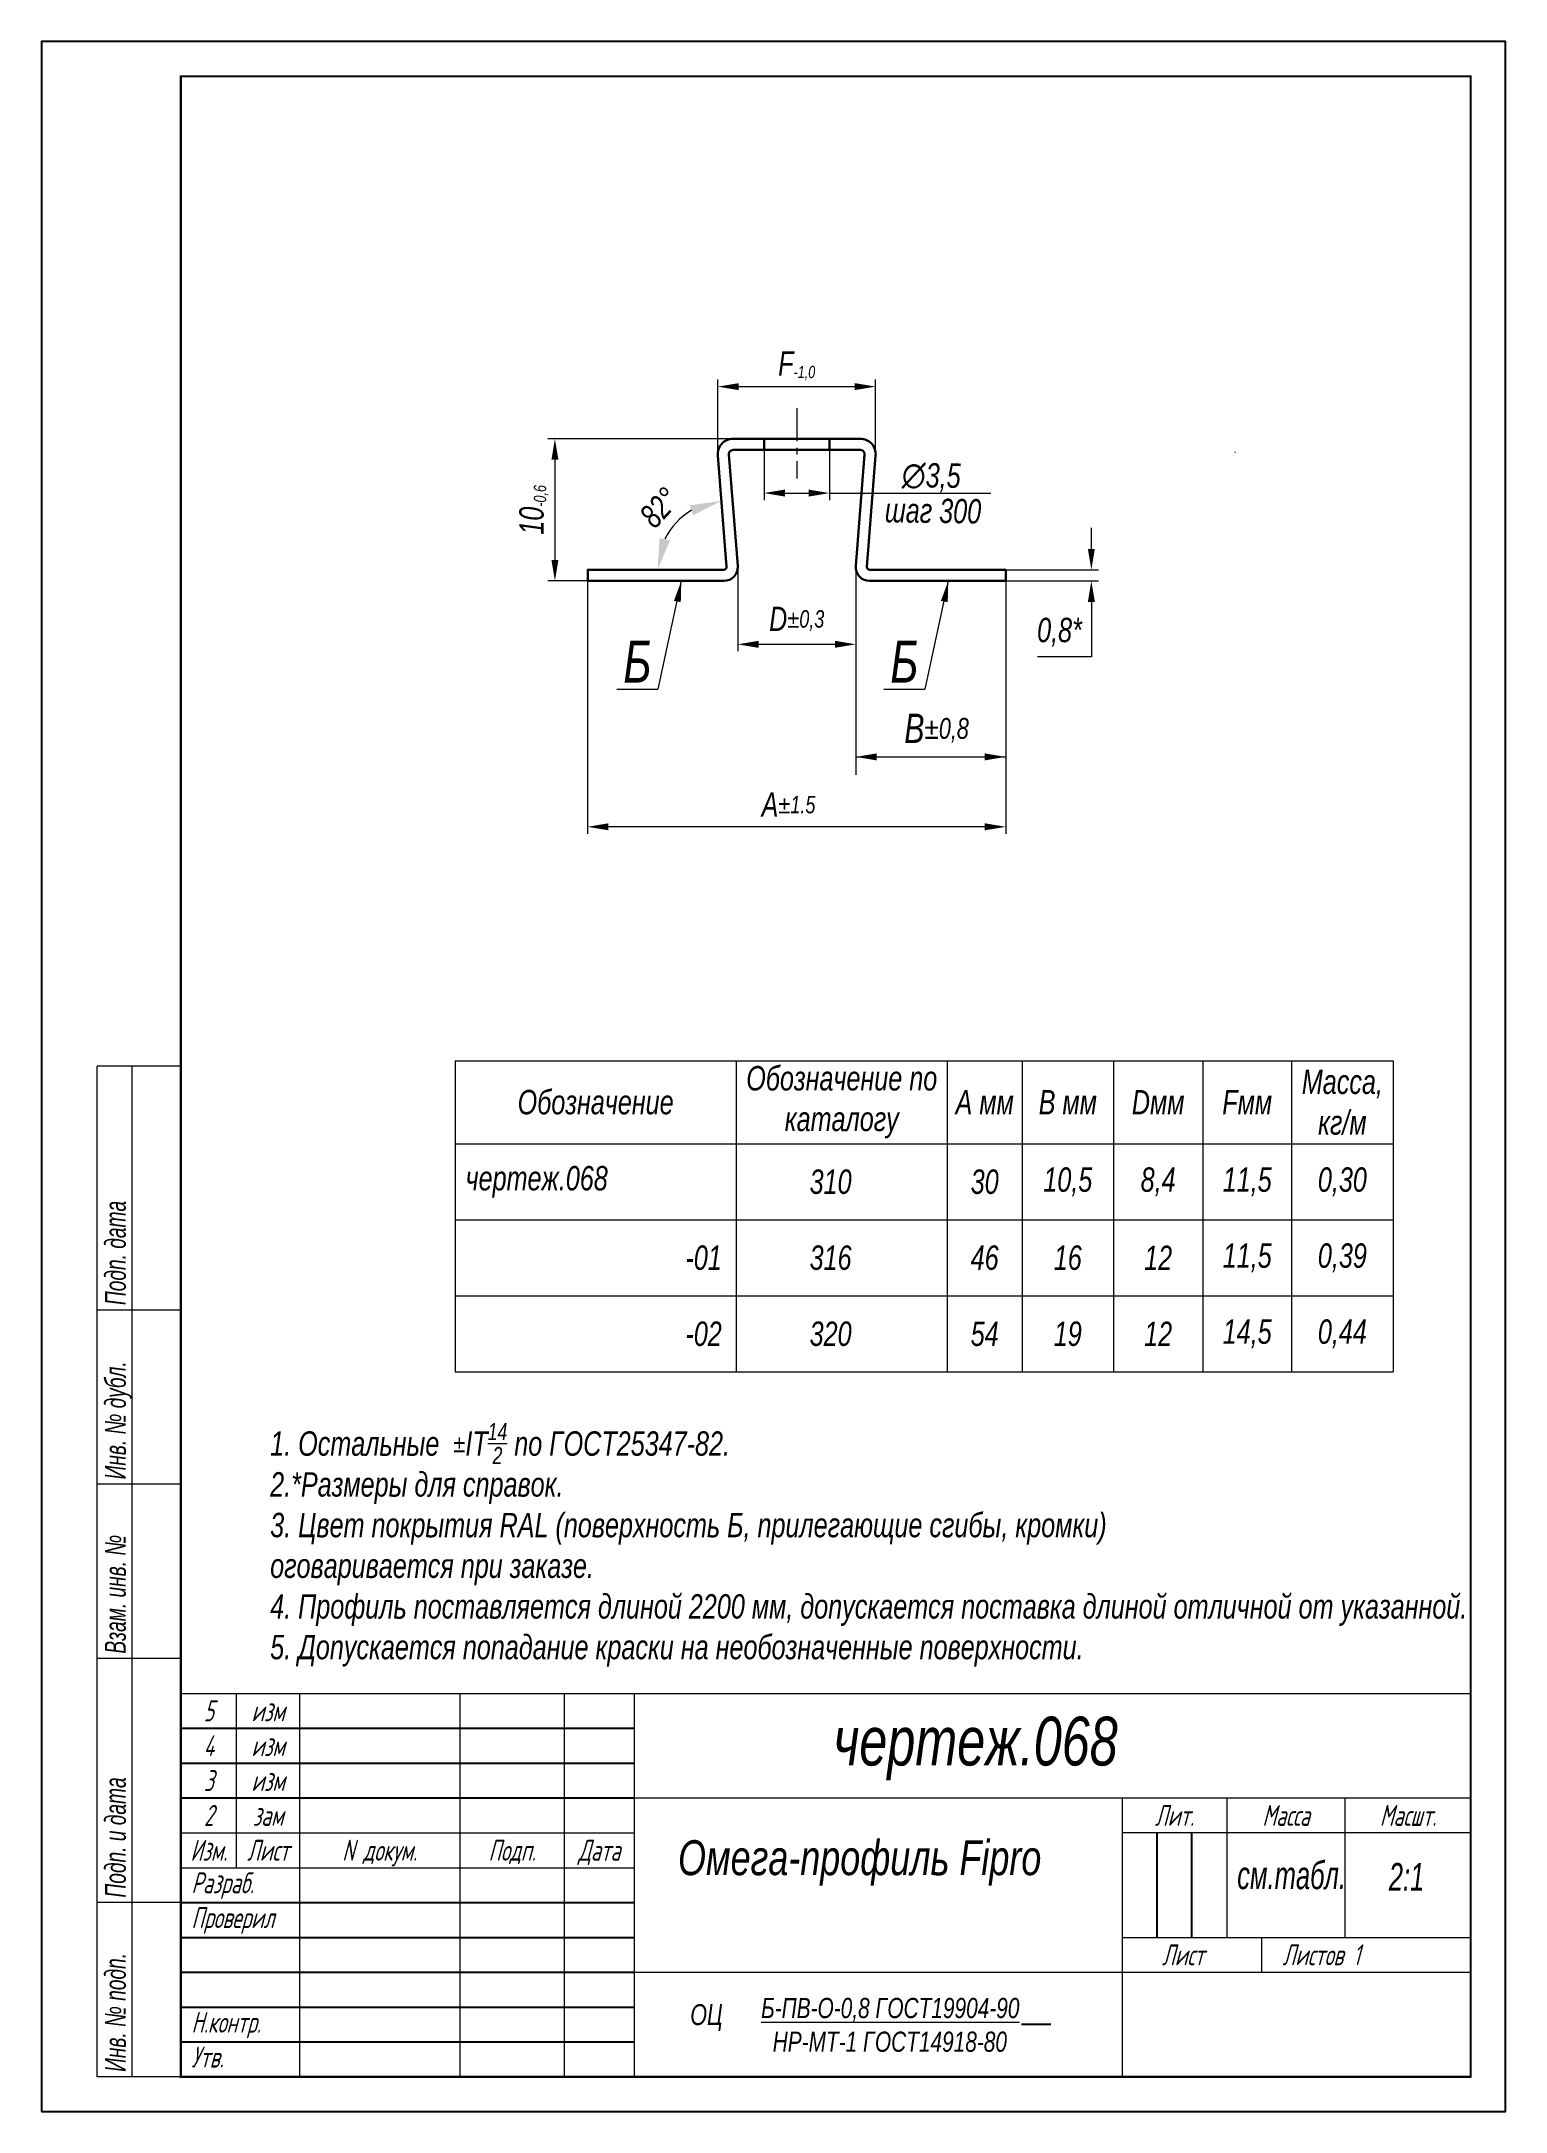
# Model space of a CAD drawing. Header units: millimetres. Extents: x 14 to 39434, y 5 to 92297.
# Drawn here: x 39224.4 to 39434.4, y 92000.4 to 92297.4 of the extents above; entities that cross this region are included whole.
import ezdxf
from ezdxf.enums import TextEntityAlignment as Align

# ---------------------------------------------------------------- set-up
doc = ezdxf.new("R2010")
doc.units = ezdxf.units.MM
doc.linetypes.add('LT_03', pattern=[25.4, 12.7, -6.35, 0, -6.35])
doc.linetypes.add('LT_04', pattern=[50.8, 31.75, -6.35, 6.35, -6.35])
doc.layers.get('0').update_dxf_attribs({"lineweight": 18})
for name, color, linetype, lineweight in [('Layer_02', 10, 'Continuous', 30), ('Layer_03', 130, 'LT_03', 13), ('Layer_04', 110, 'Continuous', 13)]:
    doc.layers.add(name, color=color, linetype=linetype, lineweight=lineweight)
for name, color, linetype in [('Layer_05', 7, 'Continuous'), ('Layer_06', 7, 'Continuous'), ('Layer_07', 7, 'Continuous')]:
    doc.layers.add(name, color=color, linetype=linetype)
doc.styles.add('Style_01', font='ARIALNI.TTF', dxfattribs={"width": 0.9})
doc.styles.add('Style_02', font='ARIALNI.TTF', dxfattribs={"width": 0.8})
doc.styles.add('Style_03', font='ARIALNI.TTF', dxfattribs={"width": 0.9, "height": 3.5})
doc.styles.add('Style_04', font='ARIALNI.TTF', dxfattribs={"width": 0.9, "height": 6})
doc.styles.add('Style_05', font='isocpeur.ttf')
doc.dimstyles.new('DimStyle_01', dxfattribs={"dimtxt": 6, "dimasz": 5.5, "dimexe": 1, "dimexo": 0.625, "dimgap": 1.4, "dimtad": 1, "dimdec": 0, "dimtxsty": 'Style_04', "dimcen": 0.1, "dimclrd": 256, "dimclre": 256, "dimclrt": 256, "dimazin": 3, "dimtfac": 1, "dimtdec": 0, "dimtmove": 0, "dimatfit": 3, "dimlwd": 13, "dimlwe": 13})
doc.dimstyles.new('DimStyle_02', dxfattribs={"dimscale": 0, "dimtxt": 3.5, "dimasz": 3, "dimexe": 1, "dimexo": 0.020833, "dimgap": 1, "dimtad": 1, "dimdec": 0, "dimtxsty": 'Style_03', "dimcen": 0.03, "dimclrd": 256, "dimclre": 256, "dimclrt": 256, "dimazin": 3, "dimtfac": 1, "dimtdec": 0, "dimtmove": 0, "dimatfit": 3, "dimlwd": 13, "dimlwe": 13})

msp = doc.modelspace()

# ---------------------------------------------------------------- texts
at = {"ltscale": 5, "style": 'Style_02', "width": 0.8}
for s, p in [('Подп. дата', (39237.4, 92116.07)), ('Инв. № дубл.', (39237.4, 92091.07)), ('Взам. инв. №', (39237.4, 92066.07)), ('Подп. и дата', (39237.4, 92031.07)), ('Инв. № подп.', (39237.4, 92006.07))]:
    msp.add_text(s, height=3, rotation=90, dxfattribs=at).set_placement(p, align=Align.BOTTOM_LEFT)
at = {"style": 'Style_05', "oblique": 15, "width": 0.66666}
for s, p in [('5', (39248.4, 92057.86)), ('изм', (39256.9, 92057.86)), ('4', (39248.4, 92052.86)), ('изм', (39256.9, 92052.86)), ('3', (39248.4, 92047.86)), ('изм', (39256.9, 92047.86)), ('2', (39248.4, 92042.86)), ('зам', (39256.9, 92042.86)), ('Лит.', (39386.9, 92042.86)), ('Масса', (39402.9, 92042.86)), ('Масшт.', (39420.4, 92042.86)), ('Изм.', (39248.4, 92037.86)), ('Лист', (39256.9, 92037.86)), ('N докум.', (39272.9, 92037.86)), ('Подп.', (39291.9, 92037.86)), ('Дата', (39304.4, 92037.86))]:
    msp.add_text(s, height=3, dxfattribs=at).set_placement(p, align=Align.MIDDLE_CENTER)
at = {"color": 7, "style": 'Style_03', "width": 0.9}
for s, height, p in [('чертеж.068', 7, (39337.98, 92050.02)), ('  Омега-профиль Fipro ', 5, (39312.84, 92034.29)), ('ОЦ', 3, (39317.46, 92012.78))]:
    msp.add_text(s, height=height, dxfattribs=at).set_placement(p)
at = {"style": 'Style_05', "oblique": 15, "width": 0.66666}
for s, p in [('Разраб.', (39245.91, 92031.69)), ('Проверил', (39245.91, 92026.69)), ('Н.контр.', (39245.91, 92011.69)), ('Утв.', (39245.91, 92006.69))]:
    msp.add_text(s, height=3, dxfattribs=at).set_placement(p)
at = {"lineweight": 0, "style": 'Style_01', "width": 0.8}
msp.add_text('см.табл.', height=4, dxfattribs=at).set_placement((39395.91, 92032.28))
msp.add_text('2:1', height=4, dxfattribs=at).set_placement((39417.65, 92034.04), align=Align.MIDDLE_LEFT)
at = {"style": 'Style_05', "oblique": 15, "width": 0.66666}
for s, p in [('Лист', (39385.12, 92022.85)), ('Листов', (39402.4, 92022.86)), ('1', (39412.52, 92022.86))]:
    msp.add_text(s, height=3, dxfattribs=at).set_placement(p, align=Align.MIDDLE_LEFT)
at = {"color": 7, "insert": (39251.19, 92099.15), "char_height": 3.5, "attachment_point": 1, "style": 'Style_03'}
msp.add_mtext_dynamic_manual_height_columns('\\A1;      1. Остальные  {\\H0.71429x;\\C256;%%P}IT{\\H0.7x;\\S14/2;} по ГОСТ25347-82.\\P      2.{\\C256;*}Размеры для справок.\\P      3. Цвет покрытия RAL (поверхность Б, прилегающие сгибы, кромки) \\P      оговаривается при заказе.\\P      4. Профиль поставляется длиной 2200 мм, допускается поставка длиной отличной от указанной.\\P{\\C256;      5. Допускается попадание краски на необозначенные поверхности.}', width=177.5144, gutter_width=70, heights=[39.38], dxfattribs=at)
at = {"color": 3, "ltscale": 2, "insert": (39324.3, 92016.68), "char_height": 2.9, "width": 59.7044, "attachment_point": 1, "style": 'Style_03'}
msp.add_mtext('{\\L\\C0;    Б-ПВ-О-0,8 ГОСТ19904-90\\P\\l      HP-MT-1 ГОСТ14918-80}', dxfattribs=at)
at = {"layer": 'Layer_04', "style": 'Style_04', "width": 0.9}
for p in [(39307.86, 92205.38), (39346.15, 92205.38)]:
    msp.add_text('Б', height=6, dxfattribs=at).set_placement(p)
at = {"layer": 'Layer_04', "char_height": 3.5, "attachment_point": 5, "rotation": 359.2159, "style": 'Style_03'}
for s, insert, width in [('\\A1;∅3,5', (39352.03, 92234.79), 18.2644), ('\\A1;шаг 300', (39352.28, 92230.01), 22.9032)]:
    msp.add_mtext(s, dxfattribs=dict(at, insert=insert, width=width))
at = {"layer": 'Layer_04', "insert": (39352.79, 92198.53), "char_height": 4.2, "width": 14.1614, "attachment_point": 5, "style": 'Style_03'}
msp.add_mtext('\\A1;В{\\H0.71429x;%%P0,8}', dxfattribs=at)

# ---------------------------------------------------------------- blocks, each defined once
blk = doc.blocks.new('A$C270D7DBD')
blk.add_line((12, 0), (0, 0))
blk = doc.blocks.new('*D1')
at = {"layer": 'Defpoints', "color": 0, "transparency": 16777216}
for p in [(39302.73, 92220.36), (39362.71, 92219.96), (39302.73, 92184.69)]:
    blk.add_point(p, dxfattribs=at)
at = {"layer": 'Layer_04', "lineweight": 13, "transparency": 16777216}
for p, q in [((39302.73, 92220.3), (39302.73, 92183.69)), ((39362.71, 92219.9), (39362.71, 92183.69)), ((39359.71, 92184.69), (39305.73, 92184.69))]:
    blk.add_line(p, q, dxfattribs=at)
at = {"layer": 'Layer_04', "transparency": 16777216}
for points in [[(39305.73, 92185.19), (39305.73, 92184.19), (39302.73, 92184.69)], [(39359.71, 92185.19), (39359.71, 92184.19), (39362.71, 92184.69)]]:
    blk.add_solid(points, dxfattribs=at)
at = {"layer": 'Layer_04', "transparency": 16777216, "insert": (39331.55, 92187.86), "char_height": 3.5, "attachment_point": 5, "style": 'Style_03'}
blk.add_mtext('\\A1;А{\\H0.71429x;%%P1.5}', dxfattribs=at)
blk = doc.blocks.new('*D2')
at = {"layer": 'Defpoints', "color": 0, "transparency": 16777216}
for p in [(39323.61, 92240.36), (39298.05, 92219.96), (39302.76, 92219.96)]:
    blk.add_point(p, dxfattribs=at)
at = {"layer": 'Layer_04', "lineweight": 13, "transparency": 16777216}
for p, q in [((39323.54, 92240.36), (39297.05, 92240.36)), ((39298.05, 92237.36), (39298.05, 92222.96)), ((39302.69, 92219.96), (39297.05, 92219.96))]:
    blk.add_line(p, q, dxfattribs=at)
at = {"layer": 'Layer_04', "transparency": 16777216}
for points in [[(39297.55, 92237.36), (39298.55, 92237.36), (39298.05, 92240.36)], [(39297.55, 92222.96), (39298.55, 92222.96), (39298.05, 92219.96)]]:
    blk.add_solid(points, dxfattribs=at)
at = {"layer": 'Layer_04', "transparency": 16777216, "insert": (39294.86, 92230.16), "char_height": 3.5, "width": 8.8251, "attachment_point": 5, "rotation": 90, "style": 'Style_03'}
blk.add_mtext('\\A1;10{\\H0.5x;\\S^ -0,6;}', dxfattribs=at)
blk = doc.blocks.new('*D4')
at = {"layer": 'Defpoints', "color": 0, "transparency": 16777216}
for p in [(39362.71, 92221.56), (39362.71, 92219.96), (39374.99, 92219.96)]:
    blk.add_point(p, dxfattribs=at)
at = {"layer": 'Layer_04', "lineweight": 13, "transparency": 16777216}
for p, q in [((39374.99, 92224.56), (39374.99, 92227.56)), ((39362.77, 92221.56), (39375.99, 92221.56)), ((39362.77, 92219.96), (39375.99, 92219.96)), ((39374.99, 92216.96), (39374.99, 92209.09)), ((39374.99, 92209.09), (39367.25, 92209.09))]:
    blk.add_line(p, q, dxfattribs=at)
at = {"layer": 'Layer_04', "transparency": 16777216}
for points in [[(39374.49, 92224.56), (39375.49, 92224.56), (39374.99, 92221.56)], [(39374.49, 92216.96), (39375.49, 92216.96), (39374.99, 92219.96)]]:
    blk.add_solid(points, dxfattribs=at)
at = {"layer": 'Layer_04', "transparency": 16777216, "insert": (39370.42, 92212.6), "char_height": 3.5, "attachment_point": 5, "style": 'Style_03'}
blk.add_mtext('\\A1;0,8*', dxfattribs=at)
blk = doc.blocks.new('*D5')
at = {"layer": 'Defpoints', "color": 0, "transparency": 16777216}
for p in [(39324.27, 92222.12), (39341.2, 92222.12), (39341.2, 92210.87)]:
    blk.add_point(p, dxfattribs=at)
at = {"layer": 'Layer_04', "lineweight": 13, "transparency": 16777216}
for p, q in [((39324.27, 92222.05), (39324.27, 92209.87)), ((39341.2, 92222.05), (39341.2, 92209.87)), ((39327.27, 92210.87), (39338.2, 92210.87))]:
    blk.add_line(p, q, dxfattribs=at)
at = {"layer": 'Layer_04', "transparency": 16777216}
for points in [[(39327.27, 92211.37), (39327.27, 92210.37), (39324.27, 92210.87)], [(39338.2, 92211.37), (39338.2, 92210.37), (39341.2, 92210.87)]]:
    blk.add_solid(points, dxfattribs=at)
at = {"layer": 'Layer_04', "transparency": 16777216, "insert": (39332.73, 92214.28), "char_height": 3.5, "width": 7.0465, "attachment_point": 5, "style": 'Style_03'}
blk.add_mtext('\\A1;D{\\H0.71429x;%%P0,3}', dxfattribs=at)
blk = doc.blocks.new('*D6')
at = {"layer": 'Defpoints', "color": 0, "transparency": 16777216}
for p in [(39344.05, 92247.84), (39321.41, 92237.97), (39344.05, 92237.97)]:
    blk.add_point(p, dxfattribs=at)
at = {"layer": 'Layer_04', "lineweight": 13, "transparency": 16777216}
for p, q in [((39321.41, 92238.04), (39321.41, 92248.84)), ((39344.05, 92238.03), (39344.05, 92248.84)), ((39324.41, 92247.84), (39341.05, 92247.84))]:
    blk.add_line(p, q, dxfattribs=at)
at = {"layer": 'Layer_04', "transparency": 16777216}
for points in [[(39324.41, 92248.34), (39324.41, 92247.34), (39321.41, 92247.84)], [(39341.05, 92248.34), (39341.05, 92247.34), (39344.05, 92247.84)]]:
    blk.add_solid(points, dxfattribs=at)
at = {"layer": 'Layer_04', "transparency": 16777216, "insert": (39332.73, 92250.99), "char_height": 3.5, "width": 1.1337, "attachment_point": 5, "style": 'Style_03'}
blk.add_mtext('\\A1;F{\\H0.5x;\\S^ -1,0;}', dxfattribs=at)
blk = doc.blocks.new('*D7')
at = {"layer": 'Defpoints', "color": 0, "transparency": 16777216}
for p in [(39328.04, 92238.73), (39337.43, 92238.76), (39337.43, 92232.57)]:
    blk.add_point(p, dxfattribs=at)
at = {"layer": 'Layer_04', "lineweight": 13, "transparency": 16777216}
for p, q in [((39328.04, 92238.67), (39328.04, 92231.57)), ((39337.43, 92238.7), (39337.43, 92231.57)), ((39331.04, 92232.57), (39334.43, 92232.57)), ((39337.43, 92232.57), (39360.56, 92232.57))]:
    blk.add_line(p, q, dxfattribs=at)
at = {"layer": 'Layer_04', "transparency": 16777216}
for points in [[(39331.04, 92233.07), (39331.04, 92232.07), (39328.04, 92232.57)], [(39334.43, 92233.07), (39334.43, 92232.07), (39337.43, 92232.57)]]:
    blk.add_solid(points, dxfattribs=at)
blk = doc.blocks.new('*D8')
at = {"layer": 'Defpoints', "color": 0, "transparency": 16777216}
for p in [(39321.41, 92237.97), (39317.3, 92229.89), (39302.76, 92221.56), (39322.27, 92221.56), (39322.67, 92222)]:
    blk.add_point(p, dxfattribs=at)
at = {"layer": 'Layer_02', "lineweight": 13, "transparency": 16777216}
blk.add_arc((39322.71, 92221.56), 9.93, 120.7, 153.7976, dxfattribs=at)
at = {"layer": 'Layer_02', "transparency": 16777216}
for points in [[(39317.41, 92230.81), (39317.86, 92229.38), (39321.93, 92231.46)], [(39314.53, 92225.77), (39313.07, 92226.11), (39312.78, 92221.56)]]:
    blk.add_solid(points, dxfattribs=at)
at = {"layer": 'Layer_02', "transparency": 16777216, "insert": (39313.05, 92230.49), "char_height": 5.25, "width": 0.3017, "attachment_point": 5, "rotation": 47.2488, "style": 'Style_03'}
blk.add_mtext('\\A1;{\\H0.64286x;82%%D}', dxfattribs=at)
blk = doc.blocks.new('*T3')
at = {"color": 0, "linetype": 'ByBlock', "lineweight": -2}
for p, q in [((0, 0), (134.55, 0)), ((0, 0), (0, -11.92)), ((40.31, 0), (40.31, -11.92)), ((70.58, 0), (70.58, -11.92)), ((81.32, 0), (81.32, -11.92)), ((94.42, 0), (94.42, -11.92)), ((107.24, 0), (107.24, -11.92)), ((119.95, 0), (119.95, -11.92)), ((134.55, 0), (134.55, -11.92)), ((0, -11.92), (134.55, -11.92)), ((0, -11.92), (0, -44.64)), ((40.31, -11.92), (40.31, -44.64)), ((70.58, -11.92), (70.58, -44.64)), ((81.32, -11.92), (81.32, -44.64)), ((94.42, -11.92), (94.42, -44.64)), ((107.24, -11.92), (107.24, -44.64)), ((119.95, -11.92), (119.95, -44.64)), ((134.55, -11.92), (134.55, -44.64)), ((0, -22.83), (134.55, -22.83)), ((0, -33.74), (134.55, -33.74)), ((0, -44.64), (134.55, -44.64))]:
    blk.add_line(p, q, dxfattribs=at)
at = {"color": 0, "style": 'Style_03'}
for s, insert, char_height, width, attachment_point in [('Обозначение по каталогу', (55.45, -5.96), 3.5, 28.777, 5), ('Масса, кг/м', (127.25, -5.96), 3.5, 13.0963, 5), ('Обозначение', (20.15, -5.96), 3.5, 38.8072, 5), ('А мм', (75.95, -5.96), 3.5, 9.2363, 5), ('В мм', (87.87, -5.96), 3.5, 11.5946, 5), ('Dмм', (100.83, -5.96), 3.5, 11.3223, 5), ('Fмм', (113.6, -5.96), 3.5, 11.2161, 5), ('чертеж.068', (1.5, -17.38), 3.5, 37.3072, 4), ('         310', (41.81, -17.38), 3.5, 27.277, 4), ('30  ', (75.95, -17.38), 3.5, 4.7363, 5), ('10,5', (87.87, -17.38), 3.5, 7.0946, 5), ('8,4', (100.83, -17.38), 3.5, 6.8223, 5), ('11,5', (113.6, -17.38), 3.5, 6.7161, 5), ('0,30', (127.25, -17.38), 3.5, 8.5963, 5), ('                   {\\H0.77778x;       -01 }                       {\\H0.77778x;                     }', (1.5, -28.28), 4.5, 37.3072, 4), ('         316', (41.81, -28.28), 3.5, 27.277, 4), ('46  ', (75.95, -28.28), 3.5, 4.7363, 5), ('16', (87.87, -28.28), 3.5, 7.0946, 5), ('12', (100.83, -28.28), 3.5, 6.8223, 5), ('11,5', (113.6, -28.28), 3.5, 6.7161, 5), ('0,39', (127.25, -28.28), 3.5, 8.5963, 5), ('                   {\\H0.77778x;       -02 }                       {\\H0.77778x;                     }', (1.5, -39.19), 4.5, 37.3072, 4), ('         320', (41.81, -39.19), 3.5, 27.277, 4), ('54  ', (75.95, -39.19), 3.5, 4.7363, 5), ('19', (87.87, -39.19), 3.5, 7.0946, 5), ('12', (100.83, -39.19), 3.5, 6.8223, 5), ('14,5', (113.6, -39.19), 3.5, 6.7161, 5), ('0,44', (127.25, -39.19), 3.5, 8.5963, 5)]:
    blk.add_mtext(s, dxfattribs=dict(at, insert=insert, char_height=char_height, width=width, attachment_point=attachment_point))

# ---------------------------------------------------------------- dimensions: what is measured, and where the dimension line sits
at = {"layer": 'Layer_02', "color": 1}
dim = msp.add_angular_dim_2l(base=(39317.3, 92229.89), line1=((39322.67, 92222), (39321.41, 92237.97)), line2=((39302.76, 92221.56), (39322.27, 92221.56)), text='{\\H0.64286x;82%%D}', dimstyle='DimStyle_02', override={"dimscale": 1.5, "dimtix": 0, "dimtofl": 0, "dimtmove": 0, "dimatfit": 3, "dimfxl": 1.5, "dimarcsym": 1}, dxfattribs=at)
dim.commit()
dim.dimension.update_dxf_attribs({"geometry": '*D8', "text_midpoint": (39315.42, 92228.3), "dimtype": 130})
at = {"layer": 'Layer_04'}
for base, p1, p2, text, picture, middle in [((39344.05, 92247.84), (39321.41, 92237.97), (39344.05, 92237.97), 'F{\\H0.5x;\\S^ -1,0;}', '*D6', (39332.73, 92247.84)), ((39337.43, 92232.57), (39328.04, 92238.73), (39337.43, 92238.76), ' ', '*D7', (39359.16, 92232.57)), ((39302.73, 92184.69), (39362.71, 92219.96), (39302.73, 92220.36), 'А{\\H0.71429x;%%P1.5}', '*D1', (39331.55, 92184.69))]:
    dim = msp.add_linear_dim(base=base, p1=p1, p2=p2, text=text, dimstyle='DimStyle_01', override={"dimasz": 3}, dxfattribs=at)
    dim.commit()
    dim.dimension.update_dxf_attribs({"geometry": picture, "text_midpoint": middle, "dimtype": 160})
dim = msp.add_linear_dim(base=(39298.05, 92219.96), p1=(39323.61, 92240.36), p2=(39302.76, 92219.96), angle=90, text='10{\\H0.5x;\\S^ -0,6;}', dimstyle='DimStyle_01', override={"dimasz": 3}, dxfattribs=at)
dim.commit()
dim.dimension.update_dxf_attribs({"geometry": '*D2', "text_midpoint": (39294.86, 92230.16)})
dim = msp.add_linear_dim(base=(39374.99, 92219.96), p1=(39362.71, 92221.56), p2=(39362.71, 92219.96), angle=90, text='0,8*', dimstyle='DimStyle_01', override={"dimasz": 3}, dxfattribs=at)
dim.commit()
dim.dimension.update_dxf_attribs({"geometry": '*D4', "text_midpoint": (39370.42, 92209.09), "dimtype": 160})
dim = msp.add_linear_dim(base=(39341.2, 92210.87), p1=(39324.27, 92222.12), p2=(39341.2, 92222.12), text='D{\\H0.71429x;%%P0,3}', dimstyle='DimStyle_01', override={"dimasz": 3}, dxfattribs=at)
dim.commit()
dim.dimension.update_dxf_attribs({"geometry": '*D5', "text_midpoint": (39332.73, 92214.28)})

# ---------------------------------------------------------------- linework, layer by layer
at = {"color": 3}
for p, q in [((39232.4, 92005.36), (39232.4, 92150.36)), ((39244.4, 92150.36), (39232.4, 92150.36)), ((39237.4, 92005.36), (39237.4, 92150.36)), ((39244.4, 92115.36), (39232.4, 92115.36)), ((39244.4, 92090.36), (39232.4, 92090.36)), ((39244.4, 92060.36), (39429.4, 92060.36)), ((39244.4, 92005.36), (39244.4, 92060.36)), ((39252.4, 92035.36), (39252.4, 92060.36)), ((39261.4, 92060.36), (39261.4, 92005.36)), ((39284.4, 92060.36), (39284.4, 92005.36)), ((39299.4, 92060.36), (39299.4, 92005.36)), ((39309.4, 92060.36), (39309.4, 92005.36)), ((39309.4, 92045.36), (39429.4, 92045.36)), ((39379.4, 92045.36), (39379.4, 92005.36)), ((39394.4, 92045.36), (39394.4, 92025.36)), ((39411.4, 92025.36), (39411.4, 92045.36)), ((39244.4, 92040.36), (39309.4, 92040.36)), ((39429.4, 92040.36), (39379.4, 92040.36)), ((39244.4, 92035.36), (39309.4, 92035.36)), ((39244.4, 92030.36), (39232.4, 92030.36)), ((39379.4, 92025.36), (39429.4, 92025.36)), ((39399.4, 92025.36), (39399.4, 92020.36)), ((39309.4, 92020.36), (39429.4, 92020.36)), ((39244.4, 92005.36), (39232.4, 92005.36))]:
    msp.add_line(p, q, dxfattribs=at)
at = {"layer": 'Layer_02'}
for p, q in [((39328.04, 92238.73), (39328.04, 92240.36)), ((39337.43, 92238.76), (39337.43, 92240.36))]:
    msp.add_line(p, q, dxfattribs=at)
at = {"layer": 'Layer_02', "lineweight": 13}
msp.add_line((39395.55, 92238.42), (39395.64, 92238.42), dxfattribs=at)
at = {"layer": 'Layer_02'}
msp.add_lwpolyline([(39344.05, 92237.97), (39342.8, 92221.99, 0.43711), (39343.2, 92221.56), (39362.71, 92221.56), (39362.71, 92219.96), (39343.2, 92219.96, -0.43711), (39341.2, 92222.12), (39342.46, 92238.11, 0.43711), (39341.86, 92238.76), (39323.61, 92238.76, 0.43711), (39323.01, 92238.11), (39324.27, 92222.12, -0.43711), (39322.27, 92219.96), (39302.76, 92219.96), (39302.76, 92221.56), (39322.27, 92221.56, 0.436126), (39322.67, 92221.99, 0.001065), (39322.67, 92222), (39321.41, 92237.97, -0.439472), (39323.61, 92240.36), (39341.86, 92240.36, -0.439607), (39344.05, 92237.97)], format="xyb", dxfattribs=at)
at = {"layer": 'Layer_03', "linetype": 'LT_04', "ltscale": 0.15}
msp.add_line((39332.73, 92244.76), (39332.73, 92234.67), dxfattribs=at)
at = {"layer": 'Layer_04'}
for p, q in [((39341.2, 92221.81), (39341.2, 92192.15)), ((39316.18, 92219.96), (39312.8, 92204.44)), ((39354.47, 92219.96), (39351.1, 92204.44)), ((39306.94, 92204.44), (39312.8, 92204.44)), ((39345.23, 92204.44), (39351.1, 92204.44)), ((39341.2, 92194.72), (39362.71, 92194.72))]:
    msp.add_line(p, q, dxfattribs=at)
for points in [[(39315.12, 92217.11), (39316.1, 92216.92), (39316.18, 92219.96)], [(39353.41, 92217.11), (39354.39, 92216.92), (39354.47, 92219.96)], [(39344.2, 92195.22), (39344.2, 92194.22), (39341.2, 92194.72)], [(39359.71, 92195.22), (39359.71, 92194.22), (39362.71, 92194.72)]]:
    msp.add_solid(points, dxfattribs=at)
at = {"layer": 'Layer_05', "elevation": 0}
msp.add_lwpolyline([(39224.4, 92000.37), (39434.4, 92000.37), (39434.4, 92297.37), (39224.4, 92297.37)], close=True, dxfattribs=at)
at = {"layer": 'Layer_05', "const_width": 0.3, "elevation": 0}
msp.add_lwpolyline([(39244.4, 92005.37), (39429.4, 92005.37), (39429.4, 92292.37), (39244.4, 92292.37)], close=True, dxfattribs=at)
at = {"layer": 'Layer_06'}
msp.add_line((39369.16, 92012.88), (39364.95, 92012.88), dxfattribs=at)
at = {"layer": 'Layer_07', "color": 3}
for p, q in [((39244.4, 92005.36), (39244.4, 92060.36)), ((39244.26, 92005.37), (39429.4, 92005.37))]:
    msp.add_line(p, q, dxfattribs=at)
at = {"layer": 'Layer_07', "color": 8}
for p, q in [((39244.4, 92055.36), (39309.4, 92055.36)), ((39244.4, 92050.36), (39309.4, 92050.36)), ((39244.4, 92045.36), (39309.4, 92045.36)), ((39244.4, 92040.36), (39244.4, 92040.36)), ((39244.4, 92040.36), (39244.4, 92040.36)), ((39384.4, 92040.36), (39384.4, 92025.36)), ((39389.4, 92025.36), (39389.4, 92040.36)), ((39244.4, 92030.36), (39309.4, 92030.36)), ((39244.4, 92025.36), (39309.4, 92025.36)), ((39244.4, 92020.36), (39309.4, 92020.36)), ((39244.4, 92015.36), (39309.4, 92015.36)), ((39244.4, 92010.36), (39309.4, 92010.36))]:
    msp.add_line(p, q, dxfattribs=at)

# ---------------------------------------------------------------- block references
msp.add_blockref('*T3', (39283.74, 92151.13))
at = {"color": 3}
msp.add_blockref('A$C270D7DBD', (39232.4, 92065.36), dxfattribs=at)

msp.set_redraw_order([(e.dxf.handle, doc.entitydb.next_handle()) for e in msp.query("TEXT MTEXT ATTDEF DIMENSION ARC_DIMENSION")])  # texts and dimensions are drawn at this point

doc.saveas('drawing.dxf')
